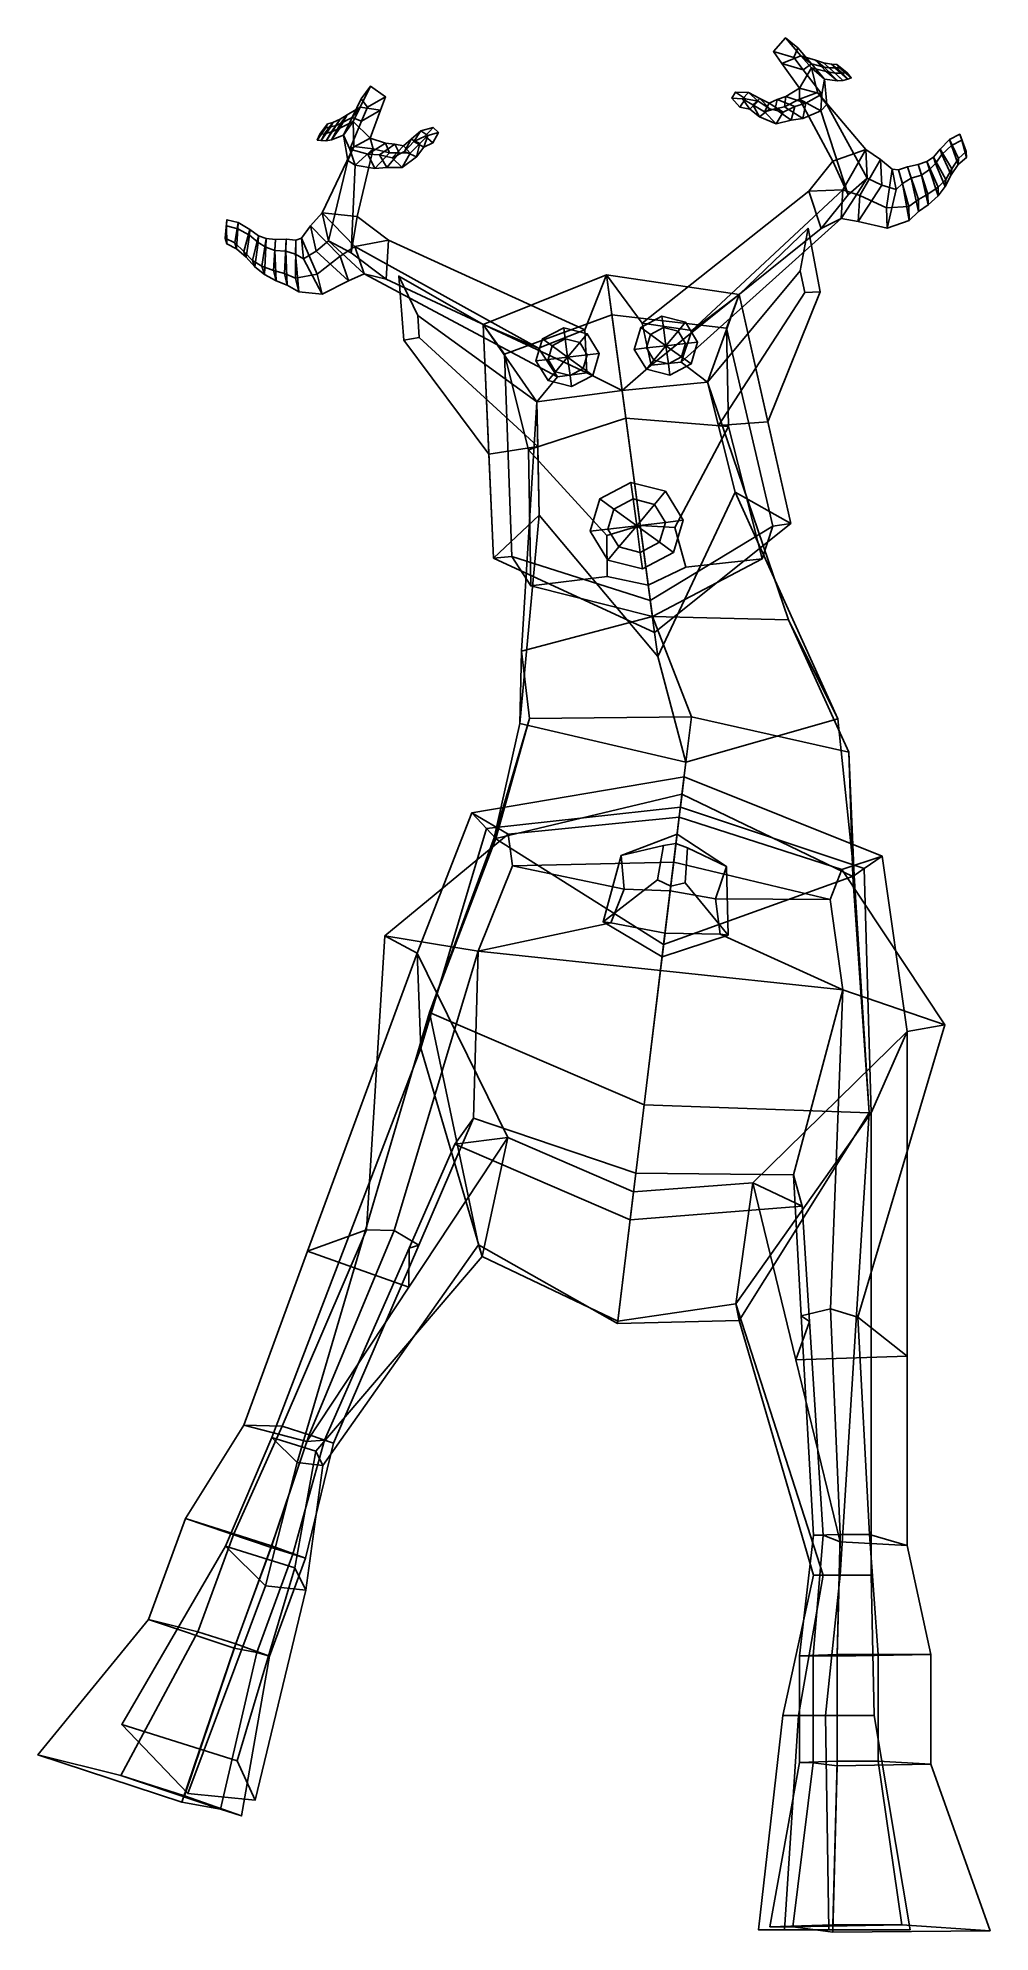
# Model space of a CAD drawing. Extents: x -145 to 87, y -151 to 309.
import ezdxf

# ---------------------------------------------------------------- set-up
doc = ezdxf.new("R2010")
doc.units = 0

msp = doc.modelspace()

# ---------------------------------------------------------------- linework, layer by layer
for points in [[(37.011135, 309.120911, 158.906006), (39.997715, 306.715698, 158.058517), (39.058517, 304.338776, 157.970459), (34.157658, 305.778107, 159.432388)], [(40.789497, 304.754486, 163.169052), (37.011135, 309.120911, 158.906006), (34.157658, 305.778107, 159.432388), (36.179802, 302.912354, 161.989548)], [(40.789497, 304.754486, 163.169052), (43.338943, 302.824432, 161.154739), (39.997715, 306.715698, 158.058517), (37.011135, 309.120911, 158.906006)], [(36.179802, 302.912354, 161.989548), (34.157658, 305.778107, 159.432388), (39.058517, 304.338776, 157.970459), (41.339302, 301.379669, 160.059235)], [(40.407246, 296.921234, 167.335449), (43.328381, 301.820435, 166.03363), (40.789497, 304.754486, 163.169052), (36.179802, 302.912354, 161.989548)], [(43.338943, 302.824432, 161.154739), (41.339302, 301.379669, 160.059235), (39.058517, 304.338776, 157.970459), (39.997715, 306.715698, 158.058517)], [(43.328381, 301.820435, 166.03363), (46.936935, 300.974182, 163.040848), (44.343128, 303.671173, 160.85498), (40.789497, 304.754486, 163.169052)], [(40.789497, 304.754486, 163.169052), (44.343128, 303.671173, 160.85498), (46.443386, 302.03894, 158.720276), (43.338943, 302.824432, 161.154739)], [(40.407246, 296.921234, 167.335449), (36.179802, 302.912354, 161.989548), (41.339302, 301.379669, 160.059235), (45.898087, 295.465118, 164.234238)], [(44.840973, 295.858826, 170.752365), (43.328381, 301.820435, 166.03363), (40.407246, 296.921234, 167.335449), (40.427307, 294.246796, 169.760269)], [(45.898087, 295.465118, 164.234238), (41.339302, 301.379669, 160.059235), (43.338943, 302.824432, 161.154739), (46.529537, 299.108612, 164.111359)], [(44.840973, 295.858826, 170.752365), (47.112213, 292.943329, 167.876236), (46.529537, 299.108612, 164.111359), (43.328381, 301.820435, 166.03363)], [(46.529537, 299.108612, 164.111359), (49.638615, 298.645203, 160.891266), (46.936935, 300.974182, 163.040848), (43.328381, 301.820435, 166.03363)], [(43.338943, 302.824432, 161.154739), (46.443386, 302.03894, 158.720276), (49.638615, 298.645203, 160.891266), (46.529537, 299.108612, 164.111359)], [(46.936935, 300.974182, 163.040848), (49.111755, 300.554382, 160.513748), (46.287312, 303.031525, 159.495041), (44.343128, 303.671173, 160.85498)], [(44.343128, 303.671173, 160.85498), (46.287312, 303.031525, 159.495041), (47.639755, 301.814087, 156.998245), (46.443386, 302.03894, 158.720276)], [(49.111755, 300.554382, 160.513748), (50.902187, 300.520081, 155.882111), (48.191017, 302.726013, 155.626526), (46.287312, 303.031525, 159.495041)], [(46.287312, 303.031525, 159.495041), (48.191017, 302.726013, 155.626526), (48.987587, 301.804626, 153.114258), (47.639755, 301.814087, 156.998245)], [(46.443386, 302.03894, 158.720276), (47.639755, 301.814087, 156.998245), (50.997242, 298.738068, 157.795364), (49.638615, 298.645203, 160.891266)], [(49.638615, 298.645203, 160.891266), (50.997242, 298.738068, 157.795364), (49.111755, 300.554382, 160.513748), (46.936935, 300.974182, 163.040848)], [(47.639755, 301.814087, 156.998245), (48.987587, 301.804626, 153.114258), (52.143093, 299.087067, 153.044128), (50.997242, 298.738068, 157.795364)], [(50.902187, 300.520081, 155.882111), (52.003063, 300.660767, 151.720398), (49.545425, 302.636414, 151.618347), (48.191017, 302.726013, 155.626526)], [(48.191017, 302.726013, 155.626526), (49.545425, 302.636414, 151.618347), (50.176926, 301.84079, 149.317947), (48.987587, 301.804626, 153.114258)], [(48.987587, 301.804626, 153.114258), (50.176926, 301.84079, 149.317947), (53.025024, 299.410553, 149.104065), (52.143093, 299.087067, 153.044128)], [(50.997242, 298.738068, 157.795364), (52.143093, 299.087067, 153.044128), (50.902187, 300.520081, 155.882111), (49.111755, 300.554382, 160.513748)], [(53.025024, 299.410553, 149.104065), (50.176926, 301.84079, 149.317947), (49.545425, 302.636414, 151.618347), (52.003063, 300.660767, 151.720398)], [(52.143093, 299.087067, 153.044128), (53.025024, 299.410553, 149.104065), (52.003063, 300.660767, 151.720398), (50.902187, 300.520081, 155.882111)], [(-66.308388, 292.259094, 163.169052), (-63.800491, 297.358948, 158.906006), (-66.059326, 294.341766, 158.058517), (-68.26915, 289.802826, 161.154739)], [(-66.308388, 292.259094, 163.169052), (-61.353996, 291.532837, 161.989548), (-60.151562, 294.774841, 159.432388), (-63.800491, 297.358948, 158.906006)], [(-63.800491, 297.358948, 158.906006), (-60.151562, 294.774841, 159.432388), (-64.520927, 292.253906, 157.970459), (-66.059326, 294.341766, 158.058517)], [(-61.353996, 291.532837, 161.989548), (-65.949356, 288.86203, 160.059235), (-64.520927, 292.253906, 157.970459), (-60.151562, 294.774841, 159.432388)], [(25.940758, 292.281311, 157.181351), (23.985725, 294.475006, 159.102417), (24.895529, 295.944702, 158.287842), (27.337608, 294.302307, 156.598297)], [(28.010117, 295.830963, 160.09729), (24.895529, 295.944702, 158.287842), (23.985725, 294.475006, 159.102417), (26.624973, 294.346222, 160.769073)], [(30.383087, 293.716736, 158.110214), (27.337608, 294.302307, 156.598297), (24.895529, 295.944702, 158.287842), (28.010117, 295.830963, 160.09729)], [(30.823214, 294.366394, 162.089203), (28.010117, 295.830963, 160.09729), (26.624973, 294.346222, 160.769073), (29.073984, 292.853699, 162.691589)], [(33.221668, 291.875244, 159.789948), (30.383087, 293.716736, 158.110214), (28.010117, 295.830963, 160.09729), (30.823214, 294.366394, 162.089203)], [(37.129776, 294.900757, 165.859558), (35.002308, 294.124847, 164.713409), (34.532482, 291.838562, 166.449951), (36.825153, 292.400665, 167.894073)], [(41.971241, 293.256866, 163.096054), (39.281082, 292.450836, 162.23175), (35.002308, 294.124847, 164.713409), (37.129776, 294.900757, 165.859558)], [(40.407246, 296.921234, 167.335449), (37.129776, 294.900757, 165.859558), (36.825153, 292.400665, 167.894073), (40.427307, 294.246796, 169.760269)], [(45.898087, 295.465118, 164.234238), (41.971241, 293.256866, 163.096054), (37.129776, 294.900757, 165.859558), (40.407246, 296.921234, 167.335449)], [(56.559917, 281.982758, 182.470764), (44.840973, 295.858826, 170.752365), (40.427307, 294.246796, 169.760269), (48.51001, 279.160126, 184.281082)], [(45.644184, 291.410706, 166.645233), (41.284561, 289.547882, 165.03862), (41.971241, 293.256866, 163.096054), (45.898087, 295.465118, 164.234238)], [(56.853065, 275.056274, 179.366348), (47.112213, 292.943329, 167.876236), (44.840973, 295.858826, 170.752365), (56.559917, 281.982758, 182.470764)], [(47.112213, 292.943329, 167.876236), (45.644184, 291.410706, 166.645233), (45.898087, 295.465118, 164.234238), (46.529537, 299.108612, 164.111359)], [(-71.26722, 287.183014, 163.040848), (-69.466156, 290.392822, 160.85498), (-71.181335, 289.326172, 159.495041), (-73.26403, 286.27652, 160.513748)], [(-69.466156, 290.392822, 160.85498), (-71.07029, 288.328339, 158.720276), (-72.170326, 287.835541, 156.998245), (-71.181335, 289.326172, 159.495041)], [(-67.993576, 288.832245, 166.03363), (-66.308388, 292.259094, 163.169052), (-69.466156, 290.392822, 160.85498), (-71.26722, 287.183014, 163.040848)], [(-66.308388, 292.259094, 163.169052), (-68.26915, 289.802826, 161.154739), (-71.07029, 288.328339, 158.720276), (-69.466156, 290.392822, 160.85498)], [(-63.867756, 284.755219, 167.335449), (-68.804474, 282.08252, 164.234238), (-65.949356, 288.86203, 160.059235), (-61.353996, 291.532837, 161.989548)], [(-68.26915, 289.802826, 161.154739), (-66.059326, 294.341766, 158.058517), (-64.520927, 292.253906, 157.970459), (-65.949356, 288.86203, 160.059235)], [(-63.867756, 284.755219, 167.335449), (-61.353996, 291.532837, 161.989548), (-66.308388, 292.259094, 163.169052), (-67.993576, 288.832245, 166.03363)], [(26.624973, 294.346222, 160.769073), (23.985725, 294.475006, 159.102417), (25.940758, 292.281311, 157.181351), (28.352781, 291.761322, 158.435577)], [(28.352781, 291.761322, 158.435577), (25.940758, 292.281311, 157.181351), (27.337608, 294.302307, 156.598297), (30.383087, 293.716736, 158.110214)], [(29.073984, 292.853699, 162.691589), (26.624973, 294.346222, 160.769073), (28.352781, 291.761322, 158.435577), (30.70833, 289.940948, 159.958038)], [(30.70833, 289.940948, 159.958038), (28.352781, 291.761322, 158.435577), (30.383087, 293.716736, 158.110214), (33.221668, 291.875244, 159.789948)], [(33.047302, 293.230164, 163.708054), (30.823214, 294.366394, 162.089203), (29.073984, 292.853699, 162.691589), (31.935125, 291.184204, 164.904343)], [(31.935125, 291.184204, 164.904343), (29.073984, 292.853699, 162.691589), (30.70833, 289.940948, 159.958038), (34.762226, 288.247375, 162.328354)], [(34.762226, 288.247375, 162.328354), (30.70833, 289.940948, 159.958038), (33.221668, 291.875244, 159.789948), (36.499813, 291.091278, 161.417023)], [(36.499813, 291.091278, 161.417023), (33.221668, 291.875244, 159.789948), (30.823214, 294.366394, 162.089203), (33.047302, 293.230164, 163.708054)], [(35.002308, 294.124847, 164.713409), (33.047302, 293.230164, 163.708054), (31.935125, 291.184204, 164.904343), (34.532482, 291.838562, 166.449951)], [(34.532482, 291.838562, 166.449951), (31.935125, 291.184204, 164.904343), (34.762226, 288.247375, 162.328354), (38.389446, 289.104919, 163.837601)], [(39.281082, 292.450836, 162.23175), (36.499813, 291.091278, 161.417023), (33.047302, 293.230164, 163.708054), (35.002308, 294.124847, 164.713409)], [(36.825153, 292.400665, 167.894073), (34.532482, 291.838562, 166.449951), (38.389446, 289.104919, 163.837601), (41.284561, 289.547882, 165.03862)], [(38.389446, 289.104919, 163.837601), (34.762226, 288.247375, 162.328354), (36.499813, 291.091278, 161.417023), (39.281082, 292.450836, 162.23175)], [(40.427307, 294.246796, 169.760269), (36.825153, 292.400665, 167.894073), (41.284561, 289.547882, 165.03862), (45.644184, 291.410706, 166.645233)], [(41.284561, 289.547882, 165.03862), (38.389446, 289.104919, 163.837601), (39.281082, 292.450836, 162.23175), (41.971241, 293.256866, 163.096054)], [(52.270142, 270.99704, 179.336945), (48.51001, 279.160126, 184.281082), (40.427307, 294.246796, 169.760269), (45.644184, 291.410706, 166.645233)], [(56.853065, 275.056274, 179.366348), (52.270142, 270.99704, 179.336945), (45.644184, 291.410706, 166.645233), (47.112213, 292.943329, 167.876236)], [(-76.754364, 284.268921, 149.104065), (-76.094307, 285.715363, 151.720398), (-74.234581, 288.194733, 151.618347), (-74.636337, 287.278595, 149.317947)], [(-73.474106, 287.516724, 153.114258), (-75.814117, 284.157959, 153.044128), (-76.754364, 284.268921, 149.104065), (-74.636337, 287.278595, 149.317947)], [(-75.814117, 284.157959, 153.044128), (-74.990196, 285.831909, 155.882111), (-76.094307, 285.715363, 151.720398), (-76.754364, 284.268921, 149.104065)], [(-74.990196, 285.831909, 155.882111), (-72.94561, 288.592743, 155.626526), (-74.234581, 288.194733, 151.618347), (-76.094307, 285.715363, 151.720398)], [(-72.170326, 287.835541, 156.998245), (-74.611366, 284.083008, 157.795364), (-75.814117, 284.157959, 153.044128), (-73.474106, 287.516724, 153.114258)], [(-74.611366, 284.083008, 157.795364), (-73.26403, 286.27652, 160.513748), (-74.990196, 285.831909, 155.882111), (-75.814117, 284.157959, 153.044128)], [(-73.26403, 286.27652, 160.513748), (-71.181335, 289.326172, 159.495041), (-72.94561, 288.592743, 155.626526), (-74.990196, 285.831909, 155.882111)], [(-72.94561, 288.592743, 155.626526), (-73.474106, 287.516724, 153.114258), (-74.636337, 287.278595, 149.317947), (-74.234581, 288.194733, 151.618347)], [(-71.07029, 288.328339, 158.720276), (-73.270096, 284.305176, 160.891266), (-74.611366, 284.083008, 157.795364), (-72.170326, 287.835541, 156.998245)], [(-73.270096, 284.305176, 160.891266), (-71.26722, 287.183014, 163.040848), (-73.26403, 286.27652, 160.513748), (-74.611366, 284.083008, 157.795364)], [(-71.181335, 289.326172, 159.495041), (-72.170326, 287.835541, 156.998245), (-73.474106, 287.516724, 153.114258), (-72.94561, 288.592743, 155.626526)], [(-68.26915, 289.802826, 161.154739), (-70.379364, 285.468567, 164.111359), (-73.270096, 284.305176, 160.891266), (-71.07029, 288.328339, 158.720276)], [(-70.379364, 285.468567, 164.111359), (-67.993576, 288.832245, 166.03363), (-71.26722, 287.183014, 163.040848), (-73.270096, 284.305176, 160.891266)], [(-68.804474, 282.08252, 164.234238), (-70.379364, 285.468567, 164.111359), (-68.26915, 289.802826, 161.154739), (-65.949356, 288.86203, 160.059235)], [(-67.883987, 282.706909, 170.752365), (-67.993576, 288.832245, 166.03363), (-70.379364, 285.468567, 164.111359), (-69.31469, 279.359528, 167.876236)], [(-69.31469, 279.359528, 167.876236), (-70.379364, 285.468567, 164.111359), (-68.804474, 282.08252, 164.234238), (-67.486885, 278.211456, 166.645233)], [(-67.883987, 282.706909, 170.752365), (-63.180397, 282.158661, 169.760269), (-63.867756, 284.755219, 167.335449), (-67.993576, 288.832245, 166.03363)], [(-55.570183, 281.515656, 159.789948), (-53.904041, 284.481018, 162.089203), (-51.564739, 286.546722, 160.09729), (-53.305801, 283.952576, 158.110214)], [(-53.904041, 284.481018, 162.089203), (-51.808975, 283.416901, 162.691589), (-49.82991, 285.426025, 160.769073), (-51.564739, 286.546722, 160.09729)], [(-53.305801, 283.952576, 158.110214), (-51.564739, 286.546722, 160.09729), (-48.576248, 287.372559, 158.287842), (-50.508976, 285.219757, 156.598297)], [(-51.564739, 286.546722, 160.09729), (-49.82991, 285.426025, 160.769073), (-47.306091, 286.157227, 159.102417), (-48.576248, 287.372559, 158.287842)], [(-49.82991, 285.426025, 160.769073), (-50.821308, 282.523926, 158.435577), (-48.62109, 283.582031, 157.181351), (-47.306091, 286.157227, 159.102417)], [(-48.62109, 283.582031, 157.181351), (-50.508976, 285.219757, 156.598297), (-48.576248, 287.372559, 158.287842), (-47.306091, 286.157227, 159.102417)], [(79.033302, 279.827148, 158.980515), (80.967827, 281.493042, 155.793625), (79.385468, 285.69693, 155.362885), (76.911507, 284.386047, 158.89502)], [(76.911507, 284.386047, 158.89502), (79.385468, 285.69693, 155.362885), (79.85376, 284.274933, 153.043076), (77.381065, 282.972382, 156.198303)], [(80.967827, 281.493042, 155.793625), (80.976135, 280.020844, 153.175156), (79.85376, 284.274933, 153.043076), (79.385468, 285.69693, 155.362885)], [(-75.574425, 266.566345, 182.470764), (-67.026764, 265.680176, 184.281082), (-63.180397, 282.158661, 169.760269), (-67.883987, 282.706909, 170.752365)], [(-74.028008, 259.786072, 179.366348), (-75.574425, 266.566345, 182.470764), (-67.883987, 282.706909, 170.752365), (-69.31469, 279.359528, 167.876236)], [(-68.804474, 282.08252, 164.234238), (-63.867756, 284.755219, 167.335449), (-60.157368, 283.550079, 165.859558), (-64.4151, 280.844513, 163.096054)], [(-67.486885, 278.211456, 166.645233), (-68.804474, 282.08252, 164.234238), (-64.4151, 280.844513, 163.096054), (-62.76939, 277.407684, 165.03862)], [(-68.513603, 256.904907, 179.336945), (-67.486885, 278.211456, 166.645233), (-63.180397, 282.158661, 169.760269), (-67.026764, 265.680176, 184.281082)], [(-63.180397, 282.158661, 169.760269), (-67.486885, 278.211456, 166.645233), (-62.76939, 277.407684, 165.03862), (-59.201416, 281.196991, 167.894073)], [(-64.4151, 280.844513, 163.096054), (-60.157368, 283.550079, 165.859558), (-57.890442, 283.286835, 164.713409), (-61.594887, 280.681427, 162.23175)], [(-62.76939, 277.407684, 165.03862), (-64.4151, 280.844513, 163.096054), (-61.594887, 280.681427, 162.23175), (-59.846474, 277.643494, 163.837601)], [(-63.867756, 284.755219, 167.335449), (-63.180397, 282.158661, 169.760269), (-59.201416, 281.196991, 167.894073), (-60.157368, 283.550079, 165.859558)], [(-59.201416, 281.196991, 167.894073), (-62.76939, 277.407684, 165.03862), (-59.846474, 277.643494, 163.837601), (-56.830898, 281.179047, 166.449951)], [(-61.594887, 280.681427, 162.23175), (-57.890442, 283.286835, 164.713409), (-55.75927, 282.868896, 163.708054), (-58.540066, 280.002747, 161.417023)], [(-60.157368, 283.550079, 165.859558), (-59.201416, 281.196991, 167.894073), (-56.830898, 281.179047, 166.449951), (-57.890442, 283.286835, 164.713409)], [(-56.830898, 281.179047, 166.449951), (-59.846474, 277.643494, 163.837601), (-56.104462, 277.645721, 162.328354), (-54.140671, 281.141541, 164.904343)], [(-58.540066, 280.002747, 161.417023), (-55.75927, 282.868896, 163.708054), (-53.904041, 284.481018, 162.089203), (-55.570183, 281.515656, 159.789948)], [(-56.104462, 277.645721, 162.328354), (-58.540066, 280.002747, 161.417023), (-55.570183, 281.515656, 159.789948), (-52.623146, 280.218475, 159.958038)], [(-57.890442, 283.286835, 164.713409), (-56.830898, 281.179047, 166.449951), (-54.140671, 281.141541, 164.904343), (-55.75927, 282.868896, 163.708054)], [(-54.140671, 281.141541, 164.904343), (-56.104462, 277.645721, 162.328354), (-52.623146, 280.218475, 159.958038), (-51.808975, 283.416901, 162.691589)], [(-55.75927, 282.868896, 163.708054), (-54.140671, 281.141541, 164.904343), (-51.808975, 283.416901, 162.691589), (-53.904041, 284.481018, 162.089203)], [(-52.623146, 280.218475, 159.958038), (-55.570183, 281.515656, 159.789948), (-53.305801, 283.952576, 158.110214), (-50.821308, 282.523926, 158.435577)], [(-50.821308, 282.523926, 158.435577), (-53.305801, 283.952576, 158.110214), (-50.508976, 285.219757, 156.598297), (-48.62109, 283.582031, 157.181351)], [(-51.808975, 283.416901, 162.691589), (-52.623146, 280.218475, 159.958038), (-50.821308, 282.523926, 158.435577), (-49.82991, 285.426025, 160.769073)], [(50.960648, 272.231262, 189.470505), (56.559917, 281.982758, 182.470764), (48.51001, 279.160126, 184.281082), (42.680992, 271.888977, 189.876236)], [(50.960648, 272.231262, 189.470505), (55.096882, 270.808563, 187.390228), (60.151436, 279.57547, 181.08754), (56.559917, 281.982758, 182.470764)], [(56.559917, 281.982758, 182.470764), (60.151436, 279.57547, 181.08754), (60.410984, 273.339325, 178.299118), (56.853065, 275.056274, 179.366348)], [(75.97995, 274.699432, 166.455887), (77.427261, 277.263153, 162.776215), (74.632393, 282.113831, 163.230286), (72.968117, 280.14389, 166.834427)], [(72.968117, 280.14389, 166.834427), (74.632393, 282.113831, 163.230286), (75.056831, 280.769348, 160.093994), (73.464577, 278.598694, 163.379257)], [(77.427261, 277.263153, 162.776215), (79.033302, 279.827148, 158.980515), (76.911507, 284.386047, 158.89502), (74.632393, 282.113831, 163.230286)], [(74.632393, 282.113831, 163.230286), (76.911507, 284.386047, 158.89502), (77.381065, 282.972382, 156.198303), (75.056831, 280.769348, 160.093994)], [(75.056831, 280.769348, 160.093994), (77.381065, 282.972382, 156.198303), (78.976967, 278.340149, 155.980515), (77.252205, 275.809937, 159.340897)], [(77.381065, 282.972382, 156.198303), (79.85376, 284.274933, 153.043076), (80.976135, 280.020844, 153.175156), (78.976967, 278.340149, 155.980515)], [(78.976967, 278.340149, 155.980515), (80.976135, 280.020844, 153.175156), (80.967827, 281.493042, 155.793625), (79.033302, 279.827148, 158.980515)], [(-74.028008, 259.786072, 179.366348), (-69.31469, 279.359528, 167.876236), (-67.486885, 278.211456, 166.645233), (-68.513603, 256.904907, 179.336945)], [(-59.846474, 277.643494, 163.837601), (-61.594887, 280.681427, 162.23175), (-58.540066, 280.002747, 161.417023), (-56.104462, 277.645721, 162.328354)], [(42.680992, 271.888977, 189.876236), (48.51001, 279.160126, 184.281082), (52.270142, 270.99704, 179.336945), (45.721676, 262.80011, 183.732941)], [(55.096882, 270.808563, 187.390228), (61.600246, 267.838837, 184.947418), (62.983437, 277.21994, 180.338028), (60.151436, 279.57547, 181.08754)], [(60.151436, 279.57547, 181.08754), (62.983437, 277.21994, 180.338028), (63.894817, 272.243042, 176.687881), (60.410984, 273.339325, 178.299118)], [(61.600246, 267.838837, 184.947418), (66.981979, 268.112671, 180.301834), (64.459694, 277.034729, 178.65657), (62.983437, 277.21994, 180.338028)], [(62.983437, 277.21994, 180.338028), (64.459694, 277.034729, 178.65657), (65.498718, 273.73822, 174.068497), (63.894817, 272.243042, 176.687881)], [(66.981979, 268.112671, 180.301834), (69.315979, 269.834473, 176.682709), (66.65683, 277.810303, 175.559464), (64.459694, 277.034729, 178.65657)], [(64.459694, 277.034729, 178.65657), (66.65683, 277.810303, 175.559464), (67.567574, 274.999725, 171.299973), (65.498718, 273.73822, 174.068497)], [(69.315979, 269.834473, 176.682709), (71.657593, 271.135498, 173.473785), (69.264374, 278.313721, 172.462875), (66.65683, 277.810303, 175.559464)], [(66.65683, 277.810303, 175.559464), (69.264374, 278.313721, 172.462875), (70.084045, 275.784241, 168.629333), (67.567574, 274.999725, 171.299973)], [(71.657593, 271.135498, 173.473785), (74.142319, 272.804596, 169.812866), (71.350838, 279.101776, 169.560303), (69.264374, 278.313721, 172.462875)], [(69.264374, 278.313721, 172.462875), (71.350838, 279.101776, 169.560303), (72.014694, 277.105804, 165.899857), (70.084045, 275.784241, 168.629333)], [(70.084045, 275.784241, 168.629333), (72.014694, 277.105804, 165.899857), (74.089409, 270.714264, 165.726715), (71.710892, 268.532837, 169.113388)], [(74.142319, 272.804596, 169.812866), (75.97995, 274.699432, 166.455887), (72.968117, 280.14389, 166.834427), (71.350838, 279.101776, 169.560303)], [(71.350838, 279.101776, 169.560303), (72.968117, 280.14389, 166.834427), (73.464577, 278.598694, 163.379257), (72.014694, 277.105804, 165.899857)], [(72.014694, 277.105804, 165.899857), (73.464577, 278.598694, 163.379257), (75.813232, 273.039886, 162.659943), (74.089409, 270.714264, 165.726715)], [(73.464577, 278.598694, 163.379257), (75.056831, 280.769348, 160.093994), (77.252205, 275.809937, 159.340897), (75.813232, 273.039886, 162.659943)], [(75.813232, 273.039886, 162.659943), (77.252205, 275.809937, 159.340897), (77.427261, 277.263153, 162.776215), (75.97995, 274.699432, 166.455887)], [(77.252205, 275.809937, 159.340897), (78.976967, 278.340149, 155.980515), (79.033302, 279.827148, 158.980515), (77.427261, 277.263153, 162.776215)], [(2.220213, 239.761688, 206.740768), (14.298589, 238.037567, 206.68541), (50.960648, 272.231262, 189.470505), (42.680992, 271.888977, 189.876236)], [(2.220213, 239.761688, 206.740768), (42.680992, 271.888977, 189.876236), (45.721676, 262.80011, 183.732941), (4.433124, 229.560623, 196.082977)], [(14.298589, 238.037567, 206.68541), (11.650802, 230.270493, 199.091995), (50.524548, 265.249115, 184.961563), (50.960648, 272.231262, 189.470505)], [(50.524548, 265.249115, 184.961563), (45.721676, 262.80011, 183.732941), (52.270142, 270.99704, 179.336945), (56.853065, 275.056274, 179.366348)], [(56.853065, 275.056274, 179.366348), (60.410984, 273.339325, 178.299118), (54.701202, 264.521973, 183.337204), (50.524548, 265.249115, 184.961563)], [(50.524548, 265.249115, 184.961563), (54.701202, 264.521973, 183.337204), (55.096882, 270.808563, 187.390228), (50.960648, 272.231262, 189.470505)], [(60.410984, 273.339325, 178.299118), (63.894817, 272.243042, 176.687881), (61.71246, 262.846405, 180.295197), (54.701202, 264.521973, 183.337204)], [(63.894817, 272.243042, 176.687881), (65.498718, 273.73822, 174.068497), (67.094864, 264.741364, 175.032761), (61.71246, 262.846405, 180.295197)], [(65.498718, 273.73822, 174.068497), (67.567574, 274.999725, 171.299973), (69.375198, 266.942566, 171.83783), (67.094864, 264.741364, 175.032761)], [(67.567574, 274.999725, 171.299973), (70.084045, 275.784241, 168.629333), (71.710892, 268.532837, 169.113388), (69.375198, 266.942566, 171.83783)], [(71.710892, 268.532837, 169.113388), (74.089409, 270.714264, 165.726715), (74.142319, 272.804596, 169.812866), (71.657593, 271.135498, 173.473785)], [(74.089409, 270.714264, 165.726715), (75.813232, 273.039886, 162.659943), (75.97995, 274.699432, 166.455887), (74.142319, 272.804596, 169.812866)], [(54.701202, 264.521973, 183.337204), (61.71246, 262.846405, 180.295197), (61.600246, 267.838837, 184.947418), (55.096882, 270.808563, 187.390228)], [(61.71246, 262.846405, 180.295197), (67.094864, 264.741364, 175.032761), (66.981979, 268.112671, 180.301834), (61.600246, 267.838837, 184.947418)], [(67.094864, 264.741364, 175.032761), (69.375198, 266.942566, 171.83783), (69.315979, 269.834473, 176.682709), (66.981979, 268.112671, 180.301834)], [(69.375198, 266.942566, 171.83783), (71.710892, 268.532837, 169.113388), (71.657593, 271.135498, 173.473785), (69.315979, 269.834473, 176.682709)], [(-99.100296, 260.48407, 155.793625), (-98.67775, 264.921875, 155.362885), (-98.755798, 263.436188, 153.043076), (-98.719299, 259.055389, 153.175156)], [(-96.785172, 259.314026, 158.980515), (-95.933617, 264.219788, 158.89502), (-98.67775, 264.921875, 155.362885), (-99.100296, 260.48407, 155.793625)], [(-95.933617, 264.219788, 158.89502), (-96.015099, 262.741821, 156.198303), (-98.755798, 263.436188, 153.043076), (-98.67775, 264.921875, 155.362885)], [(-96.015099, 262.741821, 156.198303), (-96.337578, 257.885773, 155.980515), (-98.719299, 259.055389, 153.175156), (-98.755798, 263.436188, 153.043076)], [(-94.551048, 257.198059, 162.776215), (-93.12429, 262.541321, 163.230286), (-95.933617, 264.219788, 158.89502), (-96.785172, 259.314026, 158.980515)], [(-93.180328, 261.140778, 160.093994), (-93.997337, 255.829849, 159.340897), (-96.337578, 257.885773, 155.980515), (-96.015099, 262.741821, 156.198303)], [(-93.12429, 262.541321, 163.230286), (-93.180328, 261.140778, 160.093994), (-96.015099, 262.741821, 156.198303), (-95.933617, 264.219788, 158.89502)], [(-92.470802, 255.045883, 166.455887), (-90.99073, 261.014435, 166.834427), (-93.12429, 262.541321, 163.230286), (-94.551048, 257.198059, 162.776215)], [(-90.99073, 261.014435, 166.834427), (-91.063492, 259.402832, 163.379257), (-93.180328, 261.140778, 160.093994), (-93.12429, 262.541321, 163.230286)], [(-71.203377, 256.072784, 187.390228), (-78.418999, 263.408142, 181.08754), (-80.541145, 260.474548, 180.338028), (-76.721367, 251.700531, 184.947418)], [(-78.418999, 263.408142, 181.08754), (-77.022453, 257.304626, 178.299118), (-80.109146, 255.441742, 176.687881), (-80.541145, 260.474548, 180.338028)], [(-67.570663, 258.401978, 189.470505), (-75.574425, 266.566345, 182.470764), (-78.418999, 263.408142, 181.08754), (-71.203377, 256.072784, 187.390228)], [(-75.574425, 266.566345, 182.470764), (-74.028008, 259.786072, 179.366348), (-77.022453, 257.304626, 178.299118), (-78.418999, 263.408142, 181.08754)], [(-67.570663, 258.401978, 189.470505), (-59.455856, 259.972412, 189.876236), (-67.026764, 265.680176, 184.281082), (-75.574425, 266.566345, 182.470764)], [(-59.455856, 259.972412, 189.876236), (-60.000767, 250.465256, 183.732941), (-68.513603, 256.904907, 179.336945), (-67.026764, 265.680176, 184.281082)], [(11.650802, 230.270493, 199.091995), (4.433124, 229.560623, 196.082977), (45.721676, 262.80011, 183.732941), (50.524548, 265.249115, 184.961563)], [(40.612923, 252.500641, 193.427734), (18.092329, 225.467102, 196.635712), (25.77832, 246.757965, 216.618408), (42.537182, 262.84314, 198.571274)], [(45.491375, 247.436935, 198.592087), (42.537182, 262.84314, 198.571274), (25.77832, 246.757965, 216.618408), (32.751904, 215.823792, 216.699341)], [(42.537182, 262.84314, 198.571274), (45.491375, 247.436935, 198.592087), (41.708466, 247.233749, 193.441971), (40.612923, 252.500641, 193.427734)], [(-96.337578, 257.885773, 155.980515), (-96.785172, 259.314026, 158.980515), (-99.100296, 260.48407, 155.793625), (-98.719299, 259.055389, 153.175156)], [(-93.997337, 255.829849, 159.340897), (-94.551048, 257.198059, 162.776215), (-96.785172, 259.314026, 158.980515), (-96.337578, 257.885773, 155.980515)], [(-91.063492, 259.402832, 163.379257), (-91.870651, 253.475845, 162.659943), (-93.997337, 255.829849, 159.340897), (-93.180328, 261.140778, 160.093994)], [(-90.189072, 253.631683, 169.812866), (-89.147888, 260.376038, 169.560303), (-90.99073, 261.014435, 166.834427), (-92.470802, 255.045883, 166.455887)], [(-89.263779, 258.289093, 165.899857), (-89.585365, 251.617966, 165.726715), (-91.870651, 253.475845, 162.659943), (-91.063492, 259.402832, 163.379257)], [(-89.147888, 260.376038, 169.560303), (-89.263779, 258.289093, 165.899857), (-91.063492, 259.402832, 163.379257), (-90.99073, 261.014435, 166.834427)], [(-87.339859, 252.584885, 173.473785), (-86.917496, 260.091644, 172.462875), (-89.147888, 260.376038, 169.560303), (-90.189072, 253.631683, 169.812866)], [(-87.043388, 257.451782, 168.629333), (-86.703682, 250.050262, 169.113388), (-89.585365, 251.617966, 165.726715), (-89.263779, 258.289093, 165.899857)], [(-86.917496, 260.091644, 172.462875), (-87.043388, 257.451782, 168.629333), (-89.263779, 258.289093, 165.899857), (-89.147888, 260.376038, 169.560303)], [(-84.726608, 251.861954, 176.682709), (-84.257317, 260.20282, 175.559464), (-86.917496, 260.091644, 172.462875), (-87.339859, 252.584885, 173.473785)], [(-84.257317, 260.20282, 175.559464), (-84.397194, 257.269653, 171.299973), (-87.043388, 257.451782, 168.629333), (-86.917496, 260.091644, 172.462875)], [(-82.009537, 250.729462, 180.301834), (-81.922951, 259.955902, 178.65657), (-84.257317, 260.20282, 175.559464), (-84.726608, 251.861954, 176.682709)], [(-81.922951, 259.955902, 178.65657), (-82.058739, 256.5224, 174.068497), (-84.397194, 257.269653, 171.299973), (-84.257317, 260.20282, 175.559464)], [(-80.541145, 260.474548, 180.338028), (-80.109146, 255.441742, 176.687881), (-82.058739, 256.5224, 174.068497), (-81.922951, 259.955902, 178.65657)], [(-76.721367, 251.700531, 184.947418), (-80.541145, 260.474548, 180.338028), (-81.922951, 259.955902, 178.65657), (-82.009537, 250.729462, 180.301834)], [(-74.028008, 259.786072, 179.366348), (-65.302765, 251.735275, 184.961563), (-69.158478, 250.071014, 183.337204), (-77.022453, 257.304626, 178.299118)], [(-65.302765, 251.735275, 184.961563), (-74.028008, 259.786072, 179.366348), (-68.513603, 256.904907, 179.336945), (-60.000767, 250.465256, 183.732941)], [(-65.302765, 251.735275, 184.961563), (-67.570663, 258.401978, 189.470505), (-71.203377, 256.072784, 187.390228), (-69.158478, 250.071014, 183.337204)], [(-67.570663, 258.401978, 189.470505), (-23.002323, 233.685577, 206.68541), (-11.752033, 238.131546, 206.740768), (-59.455856, 259.972412, 189.876236)], [(-23.002323, 233.685577, 206.68541), (-67.570663, 258.401978, 189.470505), (-65.302765, 251.735275, 184.961563), (-18.383499, 226.766327, 199.091995)], [(-11.752033, 238.131546, 206.740768), (-11.200768, 227.736572, 196.082977), (-60.000767, 250.465256, 183.732941), (-59.455856, 259.972412, 189.876236)], [(-91.870651, 253.475845, 162.659943), (-92.470802, 255.045883, 166.455887), (-94.551048, 257.198059, 162.776215), (-93.997337, 255.829849, 159.340897)], [(-89.585365, 251.617966, 165.726715), (-90.189072, 253.631683, 169.812866), (-92.470802, 255.045883, 166.455887), (-91.870651, 253.475845, 162.659943)], [(-86.703682, 250.050262, 169.113388), (-87.339859, 252.584885, 173.473785), (-90.189072, 253.631683, 169.812866), (-89.585365, 251.617966, 165.726715)], [(-84.397194, 257.269653, 171.299973), (-84.01973, 249.045624, 171.83783), (-86.703682, 250.050262, 169.113388), (-87.043388, 257.451782, 168.629333)], [(-82.058739, 256.5224, 174.068497), (-81.227974, 247.436234, 175.032761), (-84.01973, 249.045624, 171.83783), (-84.397194, 257.269653, 171.299973)], [(-80.109146, 255.441742, 176.687881), (-75.510742, 246.836258, 180.295197), (-81.227974, 247.436234, 175.032761), (-82.058739, 256.5224, 174.068497)], [(-77.022453, 257.304626, 178.299118), (-69.158478, 250.071014, 183.337204), (-75.510742, 246.836258, 180.295197), (-80.109146, 255.441742, 176.687881)], [(-69.158478, 250.071014, 183.337204), (-71.203377, 256.072784, 187.390228), (-76.721367, 251.700531, 184.947418), (-75.510742, 246.836258, 180.295197)], [(-84.01973, 249.045624, 171.83783), (-84.726608, 251.861954, 176.682709), (-87.339859, 252.584885, 173.473785), (-86.703682, 250.050262, 169.113388)], [(-81.227974, 247.436234, 175.032761), (-82.009537, 250.729462, 180.301834), (-84.726608, 251.861954, 176.682709), (-84.01973, 249.045624, 171.83783)], [(-75.510742, 246.836258, 180.295197), (-76.721367, 251.700531, 184.947418), (-82.009537, 250.729462, 180.301834), (-81.227974, 247.436234, 175.032761)], [(-18.383499, 226.766327, 199.091995), (-65.302765, 251.735275, 184.961563), (-60.000767, 250.465256, 183.732941), (-11.200768, 227.736572, 196.082977)], [(-56.925831, 251.238556, 198.571274), (-52.327583, 241.657043, 193.427734), (-51.997414, 236.300873, 193.441971), (-55.717381, 235.628693, 198.592087)], [(-52.327583, 241.657043, 193.427734), (-56.925831, 251.238556, 198.571274), (-36.43272, 239.499634, 216.618408), (-23.356955, 220.631104, 196.635712)], [(-55.717381, 235.628693, 198.592087), (-35.01598, 207.91713, 216.699341), (-36.43272, 239.499634, 216.618408), (-56.925831, 251.238556, 198.571274)], [(-23.002323, 233.685577, 206.68541), (-36.43272, 239.499634, 216.618408), (-6.459394, 251.564865, 216.764038), (-11.752033, 238.131546, 206.740768)], [(-36.43272, 239.499634, 216.618408), (-31.277008, 232.281174, 241.020081), (-5.146276, 241.780762, 241.020081), (-6.459394, 251.564865, 216.764038)], [(-11.200768, 227.736572, 196.082977), (-11.752033, 238.131546, 206.740768), (-6.459394, 251.564865, 216.764038), (-2.680099, 223.405167, 188.717255)], [(14.298589, 238.037567, 206.68541), (2.220213, 239.761688, 206.740768), (-6.459394, 251.564865, 216.764038), (25.77832, 246.757965, 216.618408)], [(4.433124, 229.560623, 196.082977), (-2.680099, 223.405167, 188.717255), (-6.459394, 251.564865, 216.764038), (2.220213, 239.761688, 206.740768)], [(25.77832, 246.757965, 216.618408), (-6.459394, 251.564865, 216.764038), (-5.146276, 241.780762, 241.020081), (22.689283, 238.577545, 241.020081)], [(41.708466, 247.233749, 193.441971), (20.747292, 214.903229, 196.69101), (18.092329, 225.467102, 196.635712), (40.612923, 252.500641, 193.427734)], [(11.650802, 230.270493, 199.091995), (14.298589, 238.037567, 206.68541), (25.77832, 246.757965, 216.618408), (18.092329, 225.467102, 196.635712)], [(45.491375, 247.436935, 198.592087), (32.751904, 215.823792, 216.699341), (20.747292, 214.903229, 196.69101), (41.708466, 247.233749, 193.441971)], [(25.77832, 246.757965, 216.618408), (22.689283, 238.577545, 241.020081), (33.966331, 190.458588, 241.020081), (38.325344, 191.100525, 216.764038)], [(-51.997414, 236.300873, 193.441971), (-52.327583, 241.657043, 193.427734), (-23.356955, 220.631104, 196.635712), (-23.138235, 209.78302, 196.69101)], [(-18.383499, 226.766327, 199.091995), (-23.356955, 220.631104, 196.635712), (-36.43272, 239.499634, 216.618408), (-23.002323, 233.685577, 206.68541)], [(-36.43272, 239.499634, 216.618408), (-33.88369, 182.675751, 216.764038), (-29.489422, 183.055054, 241.020081), (-31.277008, 232.281174, 241.020081)], [(-5.146276, 241.780762, 241.020081), (-31.277008, 232.281174, 241.020081), (-25.420473, 209.008728, 270.64859), (-1.785011, 216.735794, 270.795685)], [(-5.146276, 241.780762, 241.020081), (-1.785011, 216.735794, 270.795685), (23.16379, 214.67717, 270.64859), (22.689283, 238.577545, 241.020081)], [(4.207236, 237.049484, 258.670593), (7.392857, 238.739029, 258.670593), (7.025387, 241.477081, 254.580078), (1.870929, 238.743286, 254.580078)], [(1.870929, 238.743286, 254.580078), (7.025387, 241.477081, 254.580078), (7.025387, 241.477081, 249.523956), (1.870929, 238.743286, 249.523956)], [(4.207236, 237.049484, 245.433411), (1.870929, 238.743286, 249.523956), (7.025387, 241.477081, 249.523956), (7.392857, 238.739029, 245.433411)], [(10.926768, 237.83345, 258.670593), (12.74339, 240.011795, 254.580078), (7.025387, 241.477081, 254.580078), (7.392857, 238.739029, 258.670593)], [(12.74339, 240.011795, 254.580078), (12.74339, 240.011795, 249.523956), (7.025387, 241.477081, 249.523956), (7.025387, 241.477081, 254.580078)], [(10.926768, 237.83345, 245.433411), (7.392857, 238.739029, 245.433411), (7.025387, 241.477081, 249.523956), (12.74339, 240.011795, 249.523956)], [(12.738855, 234.863251, 258.670593), (15.675405, 235.205887, 254.580078), (12.74339, 240.011795, 254.580078), (10.926768, 237.83345, 258.670593)], [(15.675405, 235.205887, 249.523956), (12.738855, 234.863251, 245.433411), (10.926768, 237.83345, 245.433411), (12.74339, 240.011795, 249.523956)], [(15.675405, 235.205887, 254.580078), (15.675405, 235.205887, 249.523956), (12.74339, 240.011795, 249.523956), (12.74339, 240.011795, 254.580078)], [(-55.717381, 235.628693, 198.592087), (-51.997414, 236.300873, 193.441971), (-23.138235, 209.78302, 196.69101), (-35.01598, 207.91713, 216.699341)], [(-20.651783, 230.967514, 258.670593), (-19.680532, 234.262436, 258.670593), (-22.016838, 235.956253, 254.580078), (-23.588329, 230.624908, 254.580078)], [(-23.588329, 230.624908, 254.580078), (-22.016838, 235.956253, 254.580078), (-22.016838, 235.956253, 249.523956), (-23.588329, 230.624908, 249.523956)], [(-23.588329, 230.624908, 249.523956), (-22.016838, 235.956253, 249.523956), (-19.680532, 234.262436, 245.433411), (-20.651783, 230.967514, 245.433411)], [(-19.680532, 234.262436, 258.670593), (-16.494913, 235.951996, 258.670593), (-16.862381, 238.690002, 254.580078), (-22.016838, 235.956253, 254.580078)], [(-22.016838, 235.956253, 254.580078), (-16.862381, 238.690002, 254.580078), (-16.862381, 238.690002, 249.523956), (-22.016838, 235.956253, 249.523956)], [(-19.680532, 234.262436, 245.433411), (-22.016838, 235.956253, 249.523956), (-16.862381, 238.690002, 249.523956), (-16.494913, 235.951996, 245.433411)], [(-15.900347, 231.521866, 260.233063), (-16.494913, 235.951996, 258.670593), (-19.680532, 234.262436, 258.670593)], [(-15.900347, 231.521866, 243.870987), (-19.680532, 234.262436, 245.433411), (-16.494913, 235.951996, 245.433411)], [(-12.961006, 235.046432, 258.670593), (-11.14438, 237.224762, 254.580078), (-16.862381, 238.690002, 254.580078), (-16.494913, 235.951996, 258.670593)], [(-11.14438, 237.224762, 254.580078), (-11.14438, 237.224762, 249.523956), (-16.862381, 238.690002, 249.523956), (-16.862381, 238.690002, 254.580078)], [(-12.961006, 235.046432, 245.433411), (-16.494913, 235.951996, 245.433411), (-16.862381, 238.690002, 249.523956), (-11.14438, 237.224762, 249.523956)], [(-15.900347, 231.521866, 260.233063), (-12.961006, 235.046432, 258.670593), (-16.494913, 235.951996, 258.670593)], [(-15.900347, 231.521866, 243.870987), (-16.494913, 235.951996, 245.433411), (-12.961006, 235.046432, 245.433411)], [(-15.900347, 231.521866, 260.233063), (-11.148915, 232.076248, 258.670593), (-12.961006, 235.046432, 258.670593)], [(-11.148915, 232.076248, 245.433411), (-15.900347, 231.521866, 243.870987), (-12.961006, 235.046432, 245.433411)], [(-11.148915, 232.076248, 258.670593), (-8.212365, 232.418854, 254.580078), (-11.14438, 237.224762, 254.580078), (-12.961006, 235.046432, 258.670593)], [(-8.212365, 232.418854, 249.523956), (-11.148915, 232.076248, 245.433411), (-12.961006, 235.046432, 245.433411), (-11.14438, 237.224762, 249.523956)], [(-8.212365, 232.418854, 254.580078), (-8.212365, 232.418854, 249.523956), (-11.14438, 237.224762, 249.523956), (-11.14438, 237.224762, 254.580078)], [(3.235988, 233.754547, 258.670593), (4.207236, 237.049484, 258.670593), (1.870929, 238.743286, 254.580078), (0.299435, 233.411942, 254.580078)], [(0.299435, 233.411942, 254.580078), (1.870929, 238.743286, 254.580078), (1.870929, 238.743286, 249.523956), (0.299435, 233.411942, 249.523956)], [(0.299435, 233.411942, 249.523956), (1.870929, 238.743286, 249.523956), (4.207236, 237.049484, 245.433411), (3.235988, 233.754547, 245.433411)], [(7.987423, 234.308899, 260.233063), (4.207236, 237.049484, 258.670593), (3.235988, 233.754547, 258.670593)], [(3.235988, 233.754547, 245.433411), (4.207236, 237.049484, 245.433411), (7.987423, 234.308899, 243.870987)], [(7.987423, 234.308899, 260.233063), (7.392857, 238.739029, 258.670593), (4.207236, 237.049484, 258.670593)], [(7.987423, 234.308899, 243.870987), (4.207236, 237.049484, 245.433411), (7.392857, 238.739029, 245.433411)], [(7.987423, 234.308899, 260.233063), (10.926768, 237.83345, 258.670593), (7.392857, 238.739029, 258.670593)], [(7.987423, 234.308899, 243.870987), (7.392857, 238.739029, 245.433411), (10.926768, 237.83345, 245.433411)], [(7.987423, 234.308899, 260.233063), (12.738855, 234.863251, 258.670593), (10.926768, 237.83345, 258.670593)], [(12.738855, 234.863251, 245.433411), (7.987423, 234.308899, 243.870987), (10.926768, 237.83345, 245.433411)], [(11.767607, 231.568329, 258.670593), (12.738855, 234.863251, 258.670593), (7.987423, 234.308899, 260.233063)], [(11.767607, 231.568329, 245.433411), (7.987423, 234.308899, 243.870987), (12.738855, 234.863251, 245.433411)], [(14.103907, 229.874542, 254.580078), (15.675405, 235.205887, 254.580078), (12.738855, 234.863251, 258.670593), (11.767607, 231.568329, 258.670593)], [(14.103907, 229.874542, 249.523956), (11.767607, 231.568329, 245.433411), (12.738855, 234.863251, 245.433411), (15.675405, 235.205887, 249.523956)], [(14.103907, 229.874542, 254.580078), (14.103907, 229.874542, 249.523956), (15.675405, 235.205887, 249.523956), (15.675405, 235.205887, 254.580078)], [(31.349628, 182.502304, 274.824951), (33.966331, 190.458588, 241.020081), (22.689283, 238.577545, 241.020081), (23.16379, 214.67717, 270.64859)], [(-24.850718, 175.945267, 274.824951), (-25.420473, 209.008728, 270.64859), (-31.277008, 232.281174, 241.020081), (-29.489422, 183.055054, 241.020081)], [(-20.656322, 225.819, 254.580078), (-18.839697, 227.997284, 258.670593), (-20.651783, 230.967514, 258.670593), (-23.588329, 230.624908, 254.580078)], [(-20.656322, 225.819, 249.523956), (-23.588329, 230.624908, 249.523956), (-20.651783, 230.967514, 245.433411), (-18.839697, 227.997284, 245.433411)], [(-20.656322, 225.819, 254.580078), (-23.588329, 230.624908, 254.580078), (-23.588329, 230.624908, 249.523956), (-20.656322, 225.819, 249.523956)], [(-15.900347, 231.521866, 260.233063), (-19.680532, 234.262436, 258.670593), (-20.651783, 230.967514, 258.670593)], [(-20.651783, 230.967514, 245.433411), (-19.680532, 234.262436, 245.433411), (-15.900347, 231.521866, 243.870987)], [(-18.839697, 227.997284, 258.670593), (-15.900347, 231.521866, 260.233063), (-20.651783, 230.967514, 258.670593)], [(-18.839697, 227.997284, 245.433411), (-20.651783, 230.967514, 245.433411), (-15.900347, 231.521866, 243.870987)], [(-15.305784, 227.091766, 258.670593), (-15.900347, 231.521866, 260.233063), (-18.839697, 227.997284, 258.670593)], [(-15.305784, 227.091766, 245.433411), (-18.839697, 227.997284, 245.433411), (-15.900347, 231.521866, 243.870987)], [(-12.120166, 228.781296, 258.670593), (-11.148915, 232.076248, 258.670593), (-15.900347, 231.521866, 260.233063)], [(-12.120166, 228.781296, 245.433411), (-15.900347, 231.521866, 243.870987), (-11.148915, 232.076248, 245.433411)], [(-15.305784, 227.091766, 258.670593), (-12.120166, 228.781296, 258.670593), (-15.900347, 231.521866, 260.233063)], [(-15.305784, 227.091766, 245.433411), (-15.900347, 231.521866, 243.870987), (-12.120166, 228.781296, 245.433411)], [(-9.783863, 227.087509, 254.580078), (-8.212365, 232.418854, 254.580078), (-11.148915, 232.076248, 258.670593), (-12.120166, 228.781296, 258.670593)], [(-9.783863, 227.087509, 249.523956), (-12.120166, 228.781296, 245.433411), (-11.148915, 232.076248, 245.433411), (-8.212365, 232.418854, 249.523956)], [(-9.783863, 227.087509, 254.580078), (-9.783863, 227.087509, 249.523956), (-8.212365, 232.418854, 249.523956), (-8.212365, 232.418854, 254.580078)], [(11.650802, 230.270493, 199.091995), (18.092329, 225.467102, 196.635712), (-2.680099, 223.405167, 188.717255), (4.433124, 229.560623, 196.082977)], [(3.231447, 228.606033, 254.580078), (5.048076, 230.784363, 258.670593), (3.235988, 233.754547, 258.670593), (0.299435, 233.411942, 254.580078)], [(3.231447, 228.606033, 249.523956), (0.299435, 233.411942, 249.523956), (3.235988, 233.754547, 245.433411), (5.048076, 230.784363, 245.433411)], [(3.231447, 228.606033, 254.580078), (0.299435, 233.411942, 254.580078), (0.299435, 233.411942, 249.523956), (3.231447, 228.606033, 249.523956)], [(8.949446, 227.140823, 254.580078), (8.581989, 229.878769, 258.670593), (5.048076, 230.784363, 258.670593), (3.231447, 228.606033, 254.580078)], [(8.949446, 227.140823, 249.523956), (3.231447, 228.606033, 249.523956), (5.048076, 230.784363, 245.433411), (8.581989, 229.878769, 245.433411)], [(5.048076, 230.784363, 258.670593), (7.987423, 234.308899, 260.233063), (3.235988, 233.754547, 258.670593)], [(5.048076, 230.784363, 245.433411), (3.235988, 233.754547, 245.433411), (7.987423, 234.308899, 243.870987)], [(8.581989, 229.878769, 258.670593), (7.987423, 234.308899, 260.233063), (5.048076, 230.784363, 258.670593)], [(8.581989, 229.878769, 245.433411), (5.048076, 230.784363, 245.433411), (7.987423, 234.308899, 243.870987)], [(8.581989, 229.878769, 258.670593), (11.767607, 231.568329, 258.670593), (7.987423, 234.308899, 260.233063)], [(8.581989, 229.878769, 245.433411), (7.987423, 234.308899, 243.870987), (11.767607, 231.568329, 245.433411)], [(8.949446, 227.140823, 254.580078), (14.103907, 229.874542, 254.580078), (11.767607, 231.568329, 258.670593), (8.581989, 229.878769, 258.670593)], [(8.949446, 227.140823, 249.523956), (8.581989, 229.878769, 245.433411), (11.767607, 231.568329, 245.433411), (14.103907, 229.874542, 249.523956)], [(-18.383499, 226.766327, 199.091995), (-11.200768, 227.736572, 196.082977), (-2.680099, 223.405167, 188.717255), (-23.356955, 220.631104, 196.635712)], [(-14.938325, 224.35379, 254.580078), (-15.305784, 227.091766, 258.670593), (-18.839697, 227.997284, 258.670593), (-20.656322, 225.819, 254.580078)], [(-14.938325, 224.35379, 249.523956), (-20.656322, 225.819, 249.523956), (-18.839697, 227.997284, 245.433411), (-15.305784, 227.091766, 245.433411)], [(-14.938325, 224.35379, 254.580078), (-20.656322, 225.819, 254.580078), (-20.656322, 225.819, 249.523956), (-14.938325, 224.35379, 249.523956)], [(-14.938325, 224.35379, 254.580078), (-9.783863, 227.087509, 254.580078), (-12.120166, 228.781296, 258.670593), (-15.305784, 227.091766, 258.670593)], [(-14.938325, 224.35379, 249.523956), (-15.305784, 227.091766, 245.433411), (-12.120166, 228.781296, 245.433411), (-9.783863, 227.087509, 249.523956)], [(-14.938325, 224.35379, 254.580078), (-14.938325, 224.35379, 249.523956), (-9.783863, 227.087509, 249.523956), (-9.783863, 227.087509, 254.580078)], [(8.949446, 227.140823, 254.580078), (3.231447, 228.606033, 254.580078), (3.231447, 228.606033, 249.523956), (8.949446, 227.140823, 249.523956)], [(8.949446, 227.140823, 254.580078), (8.949446, 227.140823, 249.523956), (14.103907, 229.874542, 249.523956), (14.103907, 229.874542, 254.580078)], [(-27.145554, 160.094421, 161.27533), (-23.356955, 220.631104, 196.635712), (-2.680099, 223.405167, 188.717255), (4.688406, 168.50209, 156.259232)], [(37.762787, 167.667404, 161.27533), (4.688406, 168.50209, 156.259232), (-2.680099, 223.405167, 188.717255), (18.092329, 225.467102, 196.635712)], [(37.762787, 167.667404, 161.27533), (18.092329, 225.467102, 196.635712), (24.818014, 198.706223, 196.775787), (49.754753, 143.634689, 180.022583)], [(-27.145554, 160.094421, 161.27533), (-27.489172, 142.512421, 180.022583), (-22.802879, 193.150146, 196.775787), (-23.356955, 220.631104, 196.635712)], [(-6.341997, 188.185898, 314.970459), (1.72033, 190.617371, 315.117615), (-1.785011, 216.735794, 270.795685), (-25.420473, 209.008728, 270.64859)], [(10.176651, 190.113144, 314.970459), (23.16379, 214.67717, 270.64859), (-1.785011, 216.735794, 270.795685), (1.72033, 190.617371, 315.117615)], [(12.784725, 180.478485, 315.117615), (31.349628, 182.502304, 274.824951), (23.16379, 214.67717, 270.64859), (10.176651, 190.113144, 314.970459)], [(32.751904, 215.823792, 216.699341), (38.325344, 191.100525, 216.764038), (24.818014, 198.706223, 196.775787), (20.747292, 214.903229, 196.69101)], [(-35.01598, 207.91713, 216.699341), (-23.138235, 209.78302, 196.69101), (-22.802879, 193.150146, 196.775787), (-33.88369, 182.675751, 216.764038)], [(-6.323394, 178.249115, 315.117615), (-6.341997, 188.185898, 314.970459), (-25.420473, 209.008728, 270.64859), (-24.850718, 175.945267, 274.824951)], [(-4.671151, 194.586273, 328.984344), (0.005612, 197.06665, 328.984344), (-0.533856, 201.086258, 322.979095), (-8.101042, 197.072922, 322.979095)], [(-8.101042, 197.072922, 322.979095), (-0.533856, 201.086258, 322.979095), (-0.533856, 201.086258, 315.556274), (-8.101042, 197.072922, 315.556274)], [(-4.671151, 194.586273, 309.551056), (-8.101042, 197.072922, 315.556274), (-0.533856, 201.086258, 315.556274), (0.005612, 197.06665, 309.551056)], [(5.193686, 195.737228, 328.984344), (7.860652, 198.935196, 322.979095), (-0.533856, 201.086258, 322.979095), (0.005612, 197.06665, 328.984344)], [(7.860652, 198.935196, 322.979095), (7.860652, 198.935196, 315.556274), (-0.533856, 201.086258, 315.556274), (-0.533856, 201.086258, 322.979095)], [(5.193686, 195.737228, 309.551056), (0.005612, 197.06665, 309.551056), (-0.533856, 201.086258, 315.556274), (7.860652, 198.935196, 315.556274)], [(7.853999, 191.376678, 328.984344), (12.165102, 191.879669, 322.979095), (7.860652, 198.935196, 322.979095), (5.193686, 195.737228, 328.984344)], [(12.165102, 191.879669, 315.556274), (7.853999, 191.376678, 309.551056), (5.193686, 195.737228, 309.551056), (7.860652, 198.935196, 315.556274)], [(5.21, 164.615707, 221.157455), (5.989525, 158.807434, 205.184464), (24.818014, 198.706223, 196.775787), (38.325344, 191.100525, 216.764038)], [(49.754753, 143.634689, 180.022583), (24.818014, 198.706223, 196.775787), (5.989525, 158.807434, 205.184464), (12.827097, 133.098648, 202.542725)], [(12.165102, 191.879669, 322.979095), (12.165102, 191.879669, 315.556274), (7.860652, 198.935196, 315.556274), (7.860652, 198.935196, 322.979095)], [(-6.097028, 189.748978, 328.984344), (-4.671151, 194.586273, 328.984344), (-8.101042, 197.072922, 322.979095), (-10.408128, 189.245987, 322.979095)], [(-10.408128, 189.245987, 322.979095), (-8.101042, 197.072922, 322.979095), (-8.101042, 197.072922, 315.556274), (-10.408128, 189.245987, 315.556274)], [(-10.408128, 189.245987, 315.556274), (-8.101042, 197.072922, 315.556274), (-4.671151, 194.586273, 309.551056), (-6.097028, 189.748978, 309.551056)], [(0.878487, 190.56282, 331.278137), (-4.671151, 194.586273, 328.984344), (-6.097028, 189.748978, 328.984344)], [(-6.097028, 189.748978, 309.551056), (-4.671151, 194.586273, 309.551056), (0.878487, 190.56282, 307.257233)], [(0.878487, 190.56282, 331.278137), (0.005612, 197.06665, 328.984344), (-4.671151, 194.586273, 328.984344)], [(0.878487, 190.56282, 307.257233), (-4.671151, 194.586273, 309.551056), (0.005612, 197.06665, 309.551056)], [(0.878487, 190.56282, 331.278137), (5.193686, 195.737228, 328.984344), (0.005612, 197.06665, 328.984344)], [(0.878487, 190.56282, 307.257233), (0.005612, 197.06665, 309.551056), (5.193686, 195.737228, 309.551056)], [(0.878487, 190.56282, 331.278137), (7.853999, 191.376678, 328.984344), (5.193686, 195.737228, 328.984344)], [(7.853999, 191.376678, 309.551056), (0.878487, 190.56282, 307.257233), (5.193686, 195.737228, 309.551056)], [(5.21, 164.615707, 221.157455), (-33.88369, 182.675751, 216.764038), (-22.802879, 193.150146, 196.775787), (5.989525, 158.807434, 205.184464)], [(-27.489172, 142.512421, 180.022583), (12.827097, 133.098648, 202.542725), (5.989525, 158.807434, 205.184464), (-22.802879, 193.150146, 196.775787)], [(-6.103692, 182.190536, 322.979095), (-3.436724, 185.388519, 328.984344), (-6.097028, 189.748978, 328.984344), (-10.408128, 189.245987, 322.979095)], [(-6.103692, 182.190536, 315.556274), (-10.408128, 189.245987, 315.556274), (-6.097028, 189.748978, 309.551056), (-3.436724, 185.388519, 309.551056)], [(-6.103692, 182.190536, 322.979095), (-10.408128, 189.245987, 322.979095), (-10.408128, 189.245987, 315.556274), (-6.103692, 182.190536, 315.556274)], [(3.664094, 176.134308, 315.485443), (1.72033, 190.617371, 315.117615), (-6.341997, 188.185898, 314.970459), (-6.323394, 178.249115, 315.117615)], [(-3.436724, 185.388519, 328.984344), (0.878487, 190.56282, 331.278137), (-6.097028, 189.748978, 328.984344)], [(-3.436724, 185.388519, 309.551056), (-6.097028, 189.748978, 309.551056), (0.878487, 190.56282, 307.257233)], [(1.751357, 184.059021, 328.984344), (0.878487, 190.56282, 331.278137), (-3.436724, 185.388519, 328.984344)], [(1.751357, 184.059021, 309.551056), (-3.436724, 185.388519, 309.551056), (0.878487, 190.56282, 307.257233)], [(6.428114, 186.539459, 328.984344), (7.853999, 191.376678, 328.984344), (0.878487, 190.56282, 331.278137)], [(6.428114, 186.539459, 309.551056), (0.878487, 190.56282, 307.257233), (7.853999, 191.376678, 309.551056)], [(1.751357, 184.059021, 328.984344), (6.428114, 186.539459, 328.984344), (0.878487, 190.56282, 331.278137)], [(1.751357, 184.059021, 309.551056), (0.878487, 190.56282, 307.257233), (6.428114, 186.539459, 309.551056)], [(3.664094, 176.134308, 315.485443), (12.784725, 180.478485, 315.117615), (10.176651, 190.113144, 314.970459), (1.72033, 190.617371, 315.117615)], [(38.325344, 191.100525, 216.764038), (33.966331, 190.458588, 241.020081), (4.165743, 172.3965, 241.020081), (5.21, 164.615707, 221.157455)], [(4.165743, 172.3965, 241.020081), (33.966331, 190.458588, 241.020081), (31.349628, 182.502304, 274.824951), (4.694204, 168.458893, 275.192749)], [(9.858004, 184.052841, 322.979095), (12.165102, 191.879669, 322.979095), (7.853999, 191.376678, 328.984344), (6.428114, 186.539459, 328.984344)], [(9.858004, 184.052841, 315.556274), (6.428114, 186.539459, 309.551056), (7.853999, 191.376678, 309.551056), (12.165102, 191.879669, 315.556274)], [(9.858004, 184.052841, 322.979095), (9.858004, 184.052841, 315.556274), (12.165102, 191.879669, 315.556274), (12.165102, 191.879669, 322.979095)], [(2.290822, 180.039474, 322.979095), (1.751357, 184.059021, 328.984344), (-3.436724, 185.388519, 328.984344), (-6.103692, 182.190536, 322.979095)], [(2.290822, 180.039474, 315.556274), (-6.103692, 182.190536, 315.556274), (-3.436724, 185.388519, 309.551056), (1.751357, 184.059021, 309.551056)], [(2.290822, 180.039474, 322.979095), (9.858004, 184.052841, 322.979095), (6.428114, 186.539459, 328.984344), (1.751357, 184.059021, 328.984344)], [(2.290822, 180.039474, 315.556274), (1.751357, 184.059021, 309.551056), (6.428114, 186.539459, 309.551056), (9.858004, 184.052841, 315.556274)], [(-33.88369, 182.675751, 216.764038), (5.21, 164.615707, 221.157455), (4.165743, 172.3965, 241.020081), (-29.489422, 183.055054, 241.020081)], [(4.165743, 172.3965, 241.020081), (4.694204, 168.458893, 275.192749), (-24.850718, 175.945267, 274.824951), (-29.489422, 183.055054, 241.020081)], [(2.290822, 180.039474, 322.979095), (-6.103692, 182.190536, 322.979095), (-6.103692, 182.190536, 315.556274), (2.290822, 180.039474, 315.556274)], [(2.290822, 180.039474, 322.979095), (2.290822, 180.039474, 315.556274), (9.858004, 184.052841, 315.556274), (9.858004, 184.052841, 322.979095)], [(3.664094, 176.134308, 315.485443), (4.694204, 168.458893, 275.192749), (31.349628, 182.502304, 274.824951), (12.784725, 180.478485, 315.117615)], [(3.664094, 176.134308, 315.485443), (-6.323394, 178.249115, 315.117615), (-24.850718, 175.945267, 274.824951), (4.694204, 168.458893, 275.192749)], [(14.172964, 144.140762, 141.099808), (-25.156143, 143.740128, 145.984634), (-27.145554, 160.094421, 161.27533), (4.688406, 168.50209, 156.259232)], [(14.172964, 144.140762, 141.099808), (4.688406, 168.50209, 156.259232), (37.762787, 167.667404, 161.27533), (52.402748, 135.522095, 145.984634)], [(52.402748, 135.522095, 145.984634), (37.762787, 167.667404, 161.27533), (49.754753, 143.634689, 180.022583), (53.756435, 105.450645, 167.385712)], [(-33.712357, 114.718658, 167.385712), (-27.489172, 142.512421, 180.022583), (-27.145554, 160.094421, 161.27533), (-25.156143, 143.740128, 145.984634)], [(-49.42926, 72.250854, 145.593262), (-33.712357, 114.718658, 167.385712), (-25.156143, 143.740128, 145.984634), (-33.372341, 114.520172, 128.625565)], [(-33.372341, 114.520172, 128.625565), (-25.156143, 143.740128, 145.984634), (14.172964, 144.140762, 141.099808), (11.878355, 125.314743, 130.308853)], [(53.756435, 105.450645, 167.385712), (49.754753, 143.634689, 180.022583), (12.827097, 133.098648, 202.542725), (7.423191, 88.762482, 201.084961)], [(53.377319, 105.328354, 128.625565), (11.878355, 125.314743, 130.308853), (14.172964, 144.140762, 141.099808), (52.402748, 135.522095, 145.984634)], [(-33.712357, 114.718658, 167.385712), (7.423191, 88.762482, 201.084961), (12.827097, 133.098648, 202.542725), (-27.489172, 142.512421, 180.022583)], [(57.374615, 47.879303, 148.049835), (53.377319, 105.328354, 128.625565), (52.402748, 135.522095, 145.984634), (53.756435, 105.450645, 167.385712)], [(-39.147919, 120.805962, 11.370407), (-35.634525, 116.982185, 96.542725), (11.493671, 122.15863, 96.295547), (12.392062, 129.529419, 11.370407)], [(12.392062, 129.529419, 11.370407), (11.201671, 119.762901, -26.787416), (-30.370743, 115.569267, -26.578438), (-39.147919, 120.805962, 11.370407)], [(12.392062, 129.529419, 11.370407), (60.518364, 110.245506, 11.370407), (50.704739, 106.978676, -26.578438), (11.201671, 119.762901, -26.787416)], [(60.518364, 110.245506, 11.370407), (12.392062, 129.529419, 11.370407), (11.493671, 122.15863, 96.295547), (56.174324, 107.254295, 96.542725)], [(11.493671, 122.15863, 96.295547), (-35.634525, 116.982185, 96.542725), (-33.372341, 114.520172, 128.625565), (11.878355, 125.314743, 130.308853)], [(11.493671, 122.15863, 96.295547), (11.878355, 125.314743, 130.308853), (53.377319, 105.328354, 128.625565), (56.174324, 107.254295, 96.542725)], [(-39.147919, 120.805962, 11.370407), (-30.370743, 115.569267, -26.578438), (-60.309731, 90.896378, -25.727848), (-52.500553, 86.684731, 25.508181)], [(-52.500553, 86.684731, 25.508181), (-51.534618, 63.555466, 96.469551), (-35.634525, 116.982185, 96.542725), (-39.147919, 120.805962, 11.370407)], [(11.201671, 119.762901, -26.787416), (9.861913, 108.770905, -62.09621), (-29.328705, 107.930496, -51.283997), (-30.370743, 115.569267, -26.578438)], [(11.201671, 119.762901, -26.787416), (50.704739, 106.978676, -26.578438), (47.850918, 99.752701, -51.283997), (9.861913, 108.770905, -62.09621)], [(-60.309731, 90.896378, -25.727848), (-30.370743, 115.569267, -26.578438), (-29.328705, 107.930496, -51.283997), (-37.617462, 87.156441, -55.875595)], [(-51.534618, 63.555466, 96.469551), (-49.42926, 72.250854, 145.593262), (-33.372341, 114.520172, 128.625565), (-35.634525, 116.982185, 96.542725)], [(-2.873781, 110.445648, -74.553566), (-2.184586, 102.228737, -62.67181), (9.017075, 101.839462, -65.144135), (10.697001, 115.622353, -74.578537)], [(7.430104, 112.844086, -96.330887), (-2.873781, 110.445648, -74.553566), (10.697001, 115.622353, -74.578537), (10.417015, 113.325211, -96.34288)], [(22.675894, 107.738457, -74.553566), (10.697001, 115.622353, -74.578537), (9.017075, 101.839462, -65.144135), (20.026783, 99.875282, -62.67181)], [(13.211973, 112.231461, -96.330887), (10.417015, 113.325211, -96.34288), (10.697001, 115.622353, -74.578537), (22.675894, 107.738457, -74.553566)], [(-49.42926, 72.250854, 145.593262), (2.671964, 49.781174, 190.135544), (7.423191, 88.762482, 201.084961), (-33.712357, 114.718658, 167.385712)], [(5.92788, 104.499229, -96.357368), (-7.271667, 94.263741, -82.073494), (-2.873781, 110.445648, -74.553566), (7.430104, 112.844086, -96.330887)], [(9.157747, 102.993584, -96.375481), (5.92788, 104.499229, -96.357368), (7.430104, 112.844086, -96.330887), (10.417015, 113.325211, -96.34288)], [(9.157747, 102.993584, -96.375481), (10.417015, 113.325211, -96.34288), (13.211973, 112.231461, -96.330887), (12.6676, 103.785103, -96.357368)], [(12.6676, 103.785103, -96.357368), (13.211973, 112.231461, -96.330887), (22.675894, 107.738457, -74.553566), (23.067272, 91.04908, -82.073494)], [(-5.367542, 94.061989, -68.136055), (-37.617462, 87.156441, -55.875595), (-29.328705, 107.930496, -51.283997), (-2.184586, 102.228737, -62.67181)], [(-2.184586, 102.228737, -62.67181), (-29.328705, 107.930496, -51.283997), (9.861913, 108.770905, -62.09621), (9.017075, 101.839462, -65.144135)], [(-7.271667, 94.263741, -82.073494), (-5.367542, 94.061989, -68.136055), (-2.184586, 102.228737, -62.67181), (-2.873781, 110.445648, -74.553566)], [(20.026783, 99.875282, -62.67181), (9.017075, 101.839462, -65.144135), (9.861913, 108.770905, -62.09621), (47.850918, 99.752701, -51.283997)], [(23.067272, 91.04908, -82.073494), (22.675894, 107.738457, -74.553566), (20.026783, 99.875282, -62.67181), (21.163147, 91.250847, -68.136055)], [(75.750053, 69.28846, -25.727848), (50.928787, 77.774239, -55.875595), (47.850918, 99.752701, -51.283997), (50.704739, 106.978676, -26.578438)], [(60.518364, 110.245506, 11.370407), (66.634911, 67.610428, 25.508181), (75.750053, 69.28846, -25.727848), (50.704739, 106.978676, -26.578438)], [(57.840816, 47.837776, 97.516052), (56.174324, 107.254295, 96.542725), (53.377319, 105.328354, 128.625565), (57.374615, 47.879303, 148.049835)], [(66.634911, 67.610428, 25.508181), (60.518364, 110.245506, 11.370407), (56.174324, 107.254295, 96.542725), (57.840816, 47.837776, 97.516052)], [(9.157747, 102.993584, -96.375481), (7.057839, 85.764961, -83.355324), (-7.271667, 94.263741, -82.073494), (5.92788, 104.499229, -96.357368)], [(57.374615, 47.879303, 148.049835), (53.756435, 105.450645, 167.385712), (7.423191, 88.762482, 201.084961), (2.671964, 49.781174, 190.135544)], [(9.157747, 102.993584, -96.375481), (12.6676, 103.785103, -96.357368), (23.067272, 91.04908, -82.073494), (7.057839, 85.764961, -83.355324)], [(21.163147, 91.250847, -68.136055), (20.026783, 99.875282, -62.67181), (47.850918, 99.752701, -51.283997), (50.928787, 77.774239, -55.875595)], [(-5.367542, 94.061989, -68.136055), (7.757809, 91.507835, -71.868431), (6.655664, 82.465324, -73.575195), (-37.617462, 87.156441, -55.875595)], [(7.057839, 85.764961, -83.355324), (7.757809, 91.507835, -71.868431), (-5.367542, 94.061989, -68.136055), (-7.271667, 94.263741, -82.073494)], [(-52.500553, 86.684731, 25.508181), (-60.309731, 90.896378, -25.727848), (-64.808281, 19.422644, -55.194645), (-79.071053, 14.23367, 3.34264)], [(-37.617462, 87.156441, -55.875595), (-58.032417, 19.271048, -59.668941), (-64.808281, 19.422644, -55.194645), (-60.309731, 90.896378, -25.727848)], [(21.163147, 91.250847, -68.136055), (50.928787, 77.774239, -55.875595), (6.655664, 82.465324, -73.575195), (7.757809, 91.507835, -71.868431)], [(7.057839, 85.764961, -83.355324), (23.067272, 91.04908, -82.073494), (21.163147, 91.250847, -68.136055), (7.757809, 91.507835, -71.868431)], [(-52.500553, 86.684731, 25.508181), (-79.071053, 14.23367, 3.34264), (-54.496105, 5.494936, 8.223513), (-30.428337, 41.904243, 25.508181)], [(-37.617462, 87.156441, -55.875595), (-38.814144, 46.604073, -38.842754), (-52.059078, 15.690636, -55.935612), (-58.032417, 19.271048, -59.668941)], [(-30.428337, 41.904243, 25.508181), (-36.675354, 12.987346, 108.349998), (-51.534618, 63.555466, 96.469551), (-52.500553, 86.684731, 25.508181)], [(0.64954, 33.188263, -49.654972), (-38.814144, 46.604073, -38.842754), (-37.617462, 87.156441, -55.875595), (6.655664, 82.465324, -73.575195)], [(0.64954, 33.188263, -49.654972), (6.655664, 82.465324, -73.575195), (50.928787, 77.774239, -55.875595), (38.973488, 32.804279, -38.842754)], [(50.928787, 77.774239, -55.875595), (47.933197, 0.197654, -59.668941), (40.832657, -1.435599, -55.935612), (38.973488, 32.804279, -38.842754)], [(50.928787, 77.774239, -55.875595), (75.750053, 69.28846, -25.727848), (54.590401, -1.759751, -55.194645), (47.933197, 0.197654, -59.668941)], [(-81.590912, -37.130241, 155.269363), (-49.42926, 72.250854, 145.593262), (-51.534618, 63.555466, 96.469551), (-87.757828, -31.043522, 137.04628)], [(-75.371124, -37.839413, 149.485809), (-37.562912, 15.749578, 143.636887), (-49.42926, 72.250854, 145.593262), (-81.590912, -37.130241, 155.269363)], [(-3.804209, -3.352383, 148.049835), (2.671964, 49.781174, 190.135544), (-49.42926, 72.250854, 145.593262), (-37.562912, 15.749578, 143.636887)], [(66.634911, 67.610428, 25.508181), (66.634911, -11.247578, 3.34264), (54.590401, -1.759751, -55.194645), (75.750053, 69.28846, -25.727848)], [(29.121946, 30.829659, 25.508181), (66.634911, 67.610428, 25.508181), (57.840816, 47.837776, 97.516052), (24.999414, 1.450829, 98.486099)], [(66.634911, 67.610428, 25.508181), (29.121946, 30.829659, 25.508181), (39.563755, -12.128371, 8.223513), (66.634911, -11.247578, 3.34264)], [(-77.059464, -34.404388, 136.626221), (-87.757828, -31.043522, 137.04628), (-51.534618, 63.555466, 96.469551), (-36.675354, 12.987346, 108.349998)], [(-52.059078, 15.690636, -55.935612), (-38.814144, 46.604073, -38.842754), (-43.31509, 40.21553, -24.874392), (-54.406113, 14.981669, -52.689571)], [(-0.728758, 21.880066, -24.660498), (-43.31509, 40.21553, -24.874392), (-38.814144, 46.604073, -38.842754), (0.64954, 33.188263, -49.654972)], [(-3.804209, -3.352383, 148.049835), (25.763342, -2.628812, 134.043091), (57.374615, 47.879303, 148.049835), (2.671964, 49.781174, 190.135544)], [(46.206078, -64.503777, 117.015579), (24.999414, 1.450829, 98.486099), (57.840816, 47.837776, 97.516052), (57.840816, -64.503777, 116.579063)], [(43.806084, -64.503777, 130.578354), (50.328606, -64.503777, 136.107346), (57.374615, 47.879303, 148.049835), (25.763342, -2.628812, 134.043091)], [(50.328606, -64.503777, 136.107346), (57.840816, -64.503777, 116.579063), (57.840816, 47.837776, 97.516052), (57.374615, 47.879303, 148.049835)], [(-54.496105, 5.494936, 8.223513), (-54.406113, 14.981669, -52.689571), (-43.31509, 40.21553, -24.874392), (-30.428337, 41.904243, 25.508181)], [(-30.428337, 41.904243, 25.508181), (-43.31509, 40.21553, -24.874392), (-0.728758, 21.880066, -24.660498), (0.100621, 28.684671, 25.508181)], [(0.100621, 28.684671, 25.508181), (-3.729435, -2.738898, 98.727646), (-36.675354, 12.987346, 108.349998), (-30.428337, 41.904243, 25.508181)], [(-0.728758, 21.880066, -24.660498), (0.64954, 33.188263, -49.654972), (38.973488, 32.804279, -38.842754), (41.076473, 25.180313, -24.874392)], [(38.973488, 32.804279, -38.842754), (40.832657, -1.435599, -55.935612), (42.866447, -2.855675, -52.689571), (41.076473, 25.180313, -24.874392)], [(0.100621, 28.684671, 25.508181), (29.121946, 30.829659, 25.508181), (24.999414, 1.450829, 98.486099), (-3.729435, -2.738898, 98.727646)], [(29.121946, 30.829659, 25.508181), (0.100621, 28.684671, 25.508181), (-0.728758, 21.880066, -24.660498), (41.076473, 25.180313, -24.874392)], [(39.563755, -12.128371, 8.223513), (29.121946, 30.829659, 25.508181), (41.076473, 25.180313, -24.874392), (42.866447, -2.855675, -52.689571)], [(-64.808281, 19.422644, -55.194645), (-85.273422, -28.287527, -60.290436), (-94.580872, -28.057734, -9.595912), (-79.071053, 14.23367, 3.34264)], [(-78.700531, -30.383068, -60.290436), (-85.273422, -28.287527, -60.290436), (-64.808281, 19.422644, -55.194645), (-58.032417, 19.271048, -59.668941)], [(-58.032417, 19.271048, -59.668941), (-52.059078, 15.690636, -55.935612), (-72.753685, -32.418343, -60.290436), (-78.700531, -30.383068, -60.290436)], [(-79.071053, 14.23367, 3.34264), (-94.580872, -28.057734, -9.595912), (-79.308479, -32.040806, -9.595912), (-54.496105, 5.494936, 8.223513)], [(-74.951797, -31.72521, -60.290436), (-54.406113, 14.981669, -52.689571), (-54.496105, 5.494936, 8.223513), (-79.308479, -32.040806, -9.595912)], [(-77.059464, -34.404388, 136.626221), (-36.675354, 12.987346, 108.349998), (-37.562912, 15.749578, 143.636887), (-75.371124, -37.839413, 149.485809)], [(-72.753685, -32.418343, -60.290436), (-52.059078, 15.690636, -55.935612), (-54.406113, 14.981669, -52.689571), (-74.951797, -31.72521, -60.290436)], [(-3.729435, -2.738898, 98.727646), (-3.804209, -3.352383, 148.049835), (-37.562912, 15.749578, 143.636887), (-36.675354, 12.987346, 108.349998)], [(-3.729435, -2.738898, 98.727646), (24.999414, 1.450829, 98.486099), (25.763342, -2.628812, 134.043091), (-3.804209, -3.352383, 148.049835)], [(46.206078, -64.503777, 117.015579), (43.806084, -64.503777, 130.578354), (25.763342, -2.628812, 134.043091), (24.999414, 1.450829, 98.486099)], [(47.933197, 0.197654, -59.668941), (50.328606, -54.611118, -60.290436), (43.806084, -54.746887, -60.290436), (40.832657, -1.435599, -55.935612)], [(50.328606, -54.611118, -60.290436), (47.933197, 0.197654, -59.668941), (54.590401, -1.759751, -55.194645), (57.48275, -54.611118, -60.290436)], [(46.195843, -54.754349, -60.290436), (50.328606, -56.415447, -9.595912), (39.563755, -12.128371, 8.223513), (42.866447, -2.855675, -52.689571)], [(43.806084, -54.746887, -60.290436), (46.195843, -54.754349, -60.290436), (42.866447, -2.855675, -52.689571), (40.832657, -1.435599, -55.935612)], [(54.590401, -1.759751, -55.194645), (66.634911, -11.247578, 3.34264), (66.634911, -57.278862, -9.595912), (57.48275, -54.611118, -60.290436)], [(66.634911, -11.247578, 3.34264), (39.563755, -12.128371, 8.223513), (50.328606, -56.415447, -9.595912), (66.634911, -57.278862, -9.595912)], [(-108.740532, -50.762371, -39.580914), (-94.580872, -28.057734, -9.595912), (-85.273422, -28.287527, -60.290436), (-96.990799, -54.459843, -73.197243)], [(-87.952652, -57.749561, -39.580914), (-79.308479, -32.040806, -9.595912), (-94.580872, -28.057734, -9.595912), (-108.740532, -50.762371, -39.580914)], [(-82.147568, -62.755646, 112.178665), (-99.05098, -57.445454, 112.842339), (-87.757828, -31.043522, 137.04628), (-77.059464, -34.404388, 136.626221)], [(-89.307274, -67.062485, 141.634796), (-81.590912, -37.130241, 155.269363), (-87.757828, -31.043522, 137.04628), (-99.05098, -57.445454, 112.842339)], [(-96.990799, -54.459843, -73.197243), (-85.273422, -28.287527, -60.290436), (-78.700531, -30.383068, -60.290436), (-87.818611, -57.384079, -74.414177)], [(-87.952652, -57.749561, -39.580914), (-82.639236, -59.39827, -73.168671), (-74.951797, -31.72521, -60.290436), (-79.308479, -32.040806, -9.595912)], [(-79.569183, -60.35817, -74.052383), (-87.818611, -57.384079, -74.414177), (-78.700531, -30.383068, -60.290436), (-72.753685, -32.418343, -60.290436)], [(-82.639236, -59.39827, -73.168671), (-79.569183, -60.35817, -74.052383), (-72.753685, -32.418343, -60.290436), (-74.951797, -31.72521, -60.290436)], [(-79.480011, -68.182976, 132.49678), (-82.147568, -62.755646, 112.178665), (-77.059464, -34.404388, 136.626221), (-75.371124, -37.839413, 149.485809)], [(-89.307274, -67.062485, 141.634796), (-79.480011, -68.182976, 132.49678), (-75.371124, -37.839413, 149.485809), (-81.590912, -37.130241, 155.269363)], [(-117.722969, -75.255234, -18.136726), (-108.740532, -50.762371, -39.580914), (-96.990799, -54.459843, -73.197243), (-105.73172, -78.294159, -49.460167)], [(-96.935081, -82.242409, -18.136726), (-87.952652, -57.749561, -39.580914), (-108.740532, -50.762371, -39.580914), (-117.722969, -75.255234, -18.136726)], [(-105.73172, -78.294159, -49.460167), (-96.990799, -54.459843, -73.197243), (-87.818611, -57.384079, -74.414177), (-96.55954, -81.218391, -49.612286)], [(40.462532, -84.091484, -74.052383), (43.806084, -54.746887, -60.290436), (50.328606, -54.611118, -60.290436), (49.564423, -83.756218, -74.414177)], [(43.797321, -84.109886, -73.168671), (46.195843, -54.754349, -60.290436), (43.806084, -54.746887, -60.290436), (40.462532, -84.091484, -74.052383)], [(49.564423, -84.154022, -39.580914), (50.328606, -56.415447, -9.595912), (46.195843, -54.754349, -60.290436), (43.797321, -84.109886, -73.168671)], [(59.54771, -83.756218, -73.197243), (49.564423, -83.756218, -74.414177), (50.328606, -54.611118, -60.290436), (57.48275, -54.611118, -60.290436)], [(72.319145, -83.803513, -39.580914), (59.54771, -83.756218, -73.197243), (57.48275, -54.611118, -60.290436), (66.634911, -57.278862, -9.595912)], [(-96.18042, -109.625847, 100.071442), (-124.236633, -100.792686, 101.086983), (-99.05098, -57.445454, 112.842339), (-82.147568, -62.755646, 112.178665)], [(-108.216431, -117.573204, 152.736801), (-89.307274, -67.062485, 141.634796), (-99.05098, -57.445454, 112.842339), (-124.236633, -100.792686, 101.086983)], [(-96.935081, -82.242409, -18.136726), (-91.393158, -83.268036, -49.456596), (-82.639236, -59.39827, -73.168671), (-87.952652, -57.749561, -39.580914)], [(-88.322433, -84.226082, -49.567066), (-96.55954, -81.218391, -49.612286), (-87.818611, -57.384079, -74.414177), (-79.569183, -60.35817, -74.052383)], [(-91.393158, -83.268036, -49.456596), (-88.322433, -84.226082, -49.567066), (-79.569183, -60.35817, -74.052383), (-82.639236, -59.39827, -73.168671)], [(49.564423, -84.154022, -39.580914), (72.319145, -83.803513, -39.580914), (66.634911, -57.278862, -9.595912), (50.328606, -56.415447, -9.595912)], [(-91.859459, -119.20211, 136.476456), (-96.18042, -109.625847, 100.071442), (-82.147568, -62.755646, 112.178665), (-79.480011, -68.182976, 132.49678)], [(-108.216431, -117.573204, 152.736801), (-91.859459, -119.20211, 136.476456), (-79.480011, -68.182976, 132.49678), (-89.307274, -67.062485, 141.634796)], [(36.413975, -98.644539, 121.438759), (43.806084, -64.503777, 130.578354), (46.206078, -64.503777, 117.015579), (40.205967, -98.644539, 100.00959)], [(46.719566, -98.644539, 130.174561), (50.328606, -64.503777, 136.107346), (43.806084, -64.503777, 130.578354), (36.413975, -98.644539, 121.438759)], [(40.205967, -98.644539, 100.00959), (46.206078, -64.503777, 117.015579), (57.840816, -64.503777, 116.579063), (58.588856, -98.644539, 99.319893)], [(46.719566, -98.644539, 130.174561), (58.588856, -98.644539, 99.319893), (57.840816, -64.503777, 116.579063), (50.328606, -64.503777, 136.107346)], [(-144.614853, -108.207619, 26.162249), (-117.722969, -75.255234, -18.136726), (-105.73172, -78.294159, -49.460167), (-124.429192, -113.202972, -45.143147)], [(-109.602699, -119.704803, 26.162249), (-96.935081, -82.242409, -18.136726), (-117.722969, -75.255234, -18.136726), (-144.614853, -108.207619, 26.162249)], [(-124.429192, -113.202972, -45.143147), (-105.73172, -78.294159, -49.460167), (-96.55954, -81.218391, -49.612286), (-109.019913, -118.115685, -45.884079)], [(-109.602699, -119.704803, 26.162249), (-100.274651, -121.379799, -45.125755), (-91.393158, -83.268036, -49.456596), (-96.935081, -82.242409, -18.136726)], [(-95.119225, -122.998627, -45.663803), (-109.019913, -118.115685, -45.884079), (-96.55954, -81.218391, -49.612286), (-88.322433, -84.226082, -49.567066)], [(-100.274651, -121.379799, -45.125755), (-95.119225, -122.998627, -45.663803), (-88.322433, -84.226082, -49.567066), (-91.393158, -83.268036, -49.456596)], [(40.462532, -110.070068, -49.567066), (40.462532, -84.091484, -74.052383), (49.564423, -83.756218, -74.414177), (49.564423, -109.698235, -49.612286)], [(43.797321, -110.090492, -49.456596), (43.797321, -84.109886, -73.168671), (40.462532, -84.091484, -74.052383), (40.462532, -110.070068, -49.567066)], [(49.564423, -110.812805, -18.136726), (49.564423, -84.154022, -39.580914), (43.797321, -84.109886, -73.168671), (43.797321, -110.090492, -49.456596)], [(59.54771, -109.698235, -49.460167), (49.564423, -109.698235, -49.612286), (49.564423, -83.756218, -74.414177), (59.54771, -83.756218, -73.197243)], [(49.564423, -110.812805, -18.136726), (72.319145, -110.462303, -18.136726), (72.319145, -83.803513, -39.580914), (49.564423, -84.154022, -39.580914)], [(72.319145, -110.462303, -18.136726), (59.54771, -109.698235, -49.460167), (59.54771, -83.756218, -73.197243), (72.319145, -83.803513, -39.580914)], [(-124.236633, -100.792686, 101.086983), (-96.18042, -109.625847, 100.071442), (-91.859459, -119.20211, 136.476456), (-108.216431, -117.573204, 152.736801)], [(30.494911, -150.712509, 138.203049), (36.413975, -98.644539, 121.438759), (40.205967, -98.644539, 100.00959), (36.789616, -150.712509, 99.844833)], [(47.602188, -150.712509, 153.840118), (46.719566, -98.644539, 130.174561), (36.413975, -98.644539, 121.438759), (30.494911, -150.712509, 138.203049)], [(36.789616, -150.712509, 99.844833), (40.205967, -98.644539, 100.00959), (58.588856, -98.644539, 99.319893), (67.305206, -150.712509, 98.610268)], [(47.602188, -150.712509, 153.840118), (67.305206, -150.712509, 98.610268), (58.588856, -98.644539, 99.319893), (46.719566, -98.644539, 130.174561)], [(-144.614853, -108.207619, 26.162249), (-124.429192, -113.202972, -45.143147), (-100.274651, -121.379799, -45.125755), (-109.602699, -119.704803, 26.162249)], [(33.229336, -149.965256, -45.663803), (40.462532, -110.070068, -49.567066), (49.564423, -109.698235, -49.612286), (48.520515, -149.525589, -45.884079)], [(38.831787, -149.989426, -45.125755), (43.797321, -110.090492, -49.456596), (40.462532, -110.070068, -49.567066), (33.229336, -149.965256, -45.663803)], [(48.520515, -151.255219, 26.162249), (49.564423, -110.812805, -18.136726), (43.797321, -110.090492, -49.456596), (38.831787, -149.989426, -45.125755)], [(65.292442, -149.525589, -45.143147), (48.520515, -149.525589, -45.884079), (49.564423, -109.698235, -49.612286), (59.54771, -109.698235, -49.460167)], [(48.520515, -151.255219, 26.162249), (86.748466, -150.929001, 26.162249), (72.319145, -110.462303, -18.136726), (49.564423, -110.812805, -18.136726)], [(86.748466, -150.929001, 26.162249), (65.292442, -149.525589, -45.143147), (59.54771, -109.698235, -49.460167), (72.319145, -110.462303, -18.136726)], [(-124.429192, -113.202972, -45.143147), (-109.019913, -118.115685, -45.884079), (-95.119225, -122.998627, -45.663803), (-100.274651, -121.379799, -45.125755)], [(67.305206, -150.712509, 98.610268), (47.602188, -150.712509, 153.840118), (30.494911, -150.712509, 138.203049), (36.789616, -150.712509, 99.844833)], [(65.292442, -149.525589, -45.143147), (38.831787, -149.989426, -45.125755), (33.229336, -149.965256, -45.663803), (48.520515, -149.525589, -45.884079)], [(86.748466, -150.929001, 26.162249), (48.520515, -151.255219, 26.162249), (38.831787, -149.989426, -45.125755), (65.292442, -149.525589, -45.143147)]]:
    msp.add_3dface(points)

doc.saveas('drawing.dxf')
